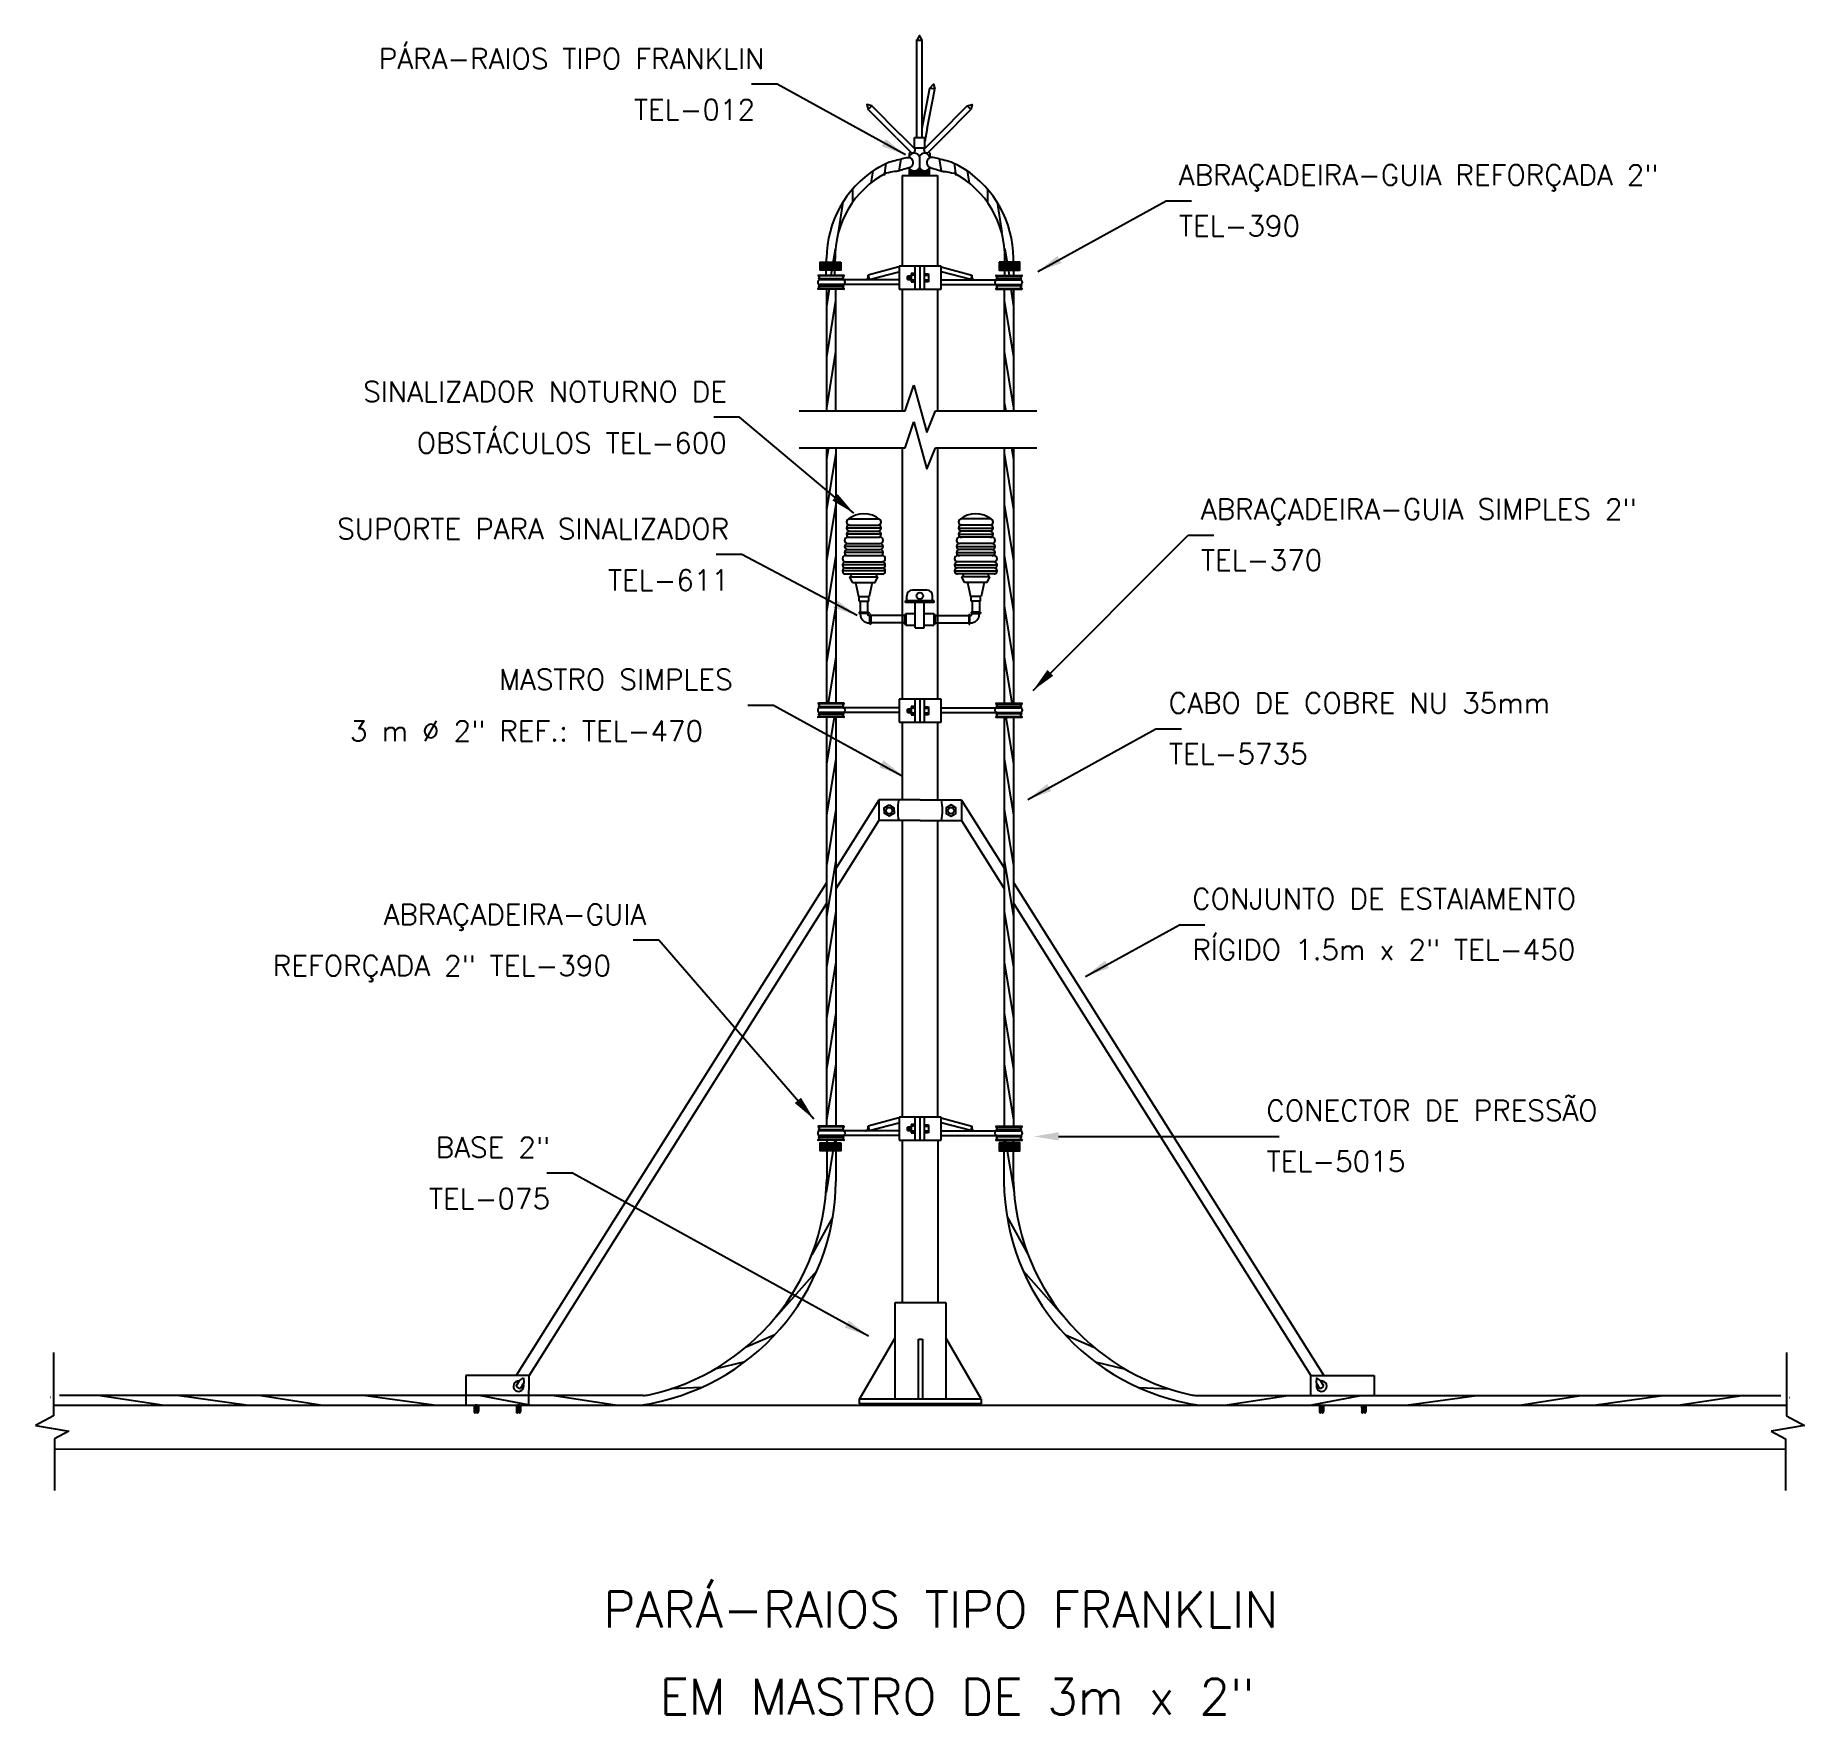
# Model space of a CAD drawing. Header units: millimetres. Extents: x -6159.3 to -6142, y -4663 to -4646.6.
import ezdxf
from ezdxf.enums import TextEntityAlignment as Align

# ---------------------------------------------------------------- set-up
doc = ezdxf.new("R2010")
doc.units = ezdxf.units.MM
doc.header["$LTSCALE"] = 10
doc.layers.add('Termotécnica', color=7, linetype='Continuous')
doc.styles.add('r140', font='romans.shx')
doc.styles.add('r80', font='romans.shx')

msp = doc.modelspace()

# ---------------------------------------------------------------- texts
at = {"layer": 'Termotécnica', "color": 2, "style": 'r80'}
for s, p in [('PÁRA-RAIOS TIPO FRANKLIN', (-6152.185, -4646.909)), ('SINALIZADOR NOTURNO DE', (-6152.551, -4650.158)), ('OBSTÁCULOS TEL-600', (-6152.551, -4650.658)), ('SUPORTE PARA SINALIZADOR', (-6152.53, -4651.496)), ('TEL-611', (-6152.53, -4651.997)), ('ABRAÇADEIRA-GUIA', (-6153.339, -4655.258))]:
    msp.add_text(s, height=0.2, dxfattribs=at).set_placement(p, align=Align.RIGHT)
for s, p in [('TEL-012', (-6153.459, -4647.407)), ('MASTRO SIMPLES', (-6154.775, -4652.965)), ('3 m %%C 2" REF.: TEL-470 ', (-6156.229, -4653.468)), ('REFORÇADA 2" TEL-390', (-6156.982, -4655.758))]:
    msp.add_text(s, height=0.2, dxfattribs=at).set_placement(p)
for s, p in [('ABRAÇADEIRA-GUIA REFORÇADA 2"', (-6148.143, -4647.944)), ('TEL-390', (-6148.141, -4648.44)), ('ABRAÇADEIRA-GUIA SIMPLES 2"', (-6147.928, -4651.204)), ('TEL-370', (-6147.926, -4651.701)), ('CABO DE COBRE NU 35mm', (-6148.241, -4653.095)), ('TEL-5735', (-6148.239, -4653.591)), ('CONJUNTO DE ESTAIAMENTO', (-6148.012, -4655.005)), ('RÍGIDO 1.5m x 2" TEL-450', (-6148.011, -4655.501)), ('CONECTOR DE PRESSÃO', (-6147.288, -4657.07)), ('BASE 2"', (-6155.392, -4657.43)), ('TEL-5015', (-6147.286, -4657.567)), ('TEL-075', (-6155.459, -4657.931))]:
    msp.add_text(s, height=0.2, dxfattribs=at).set_placement(p, align=Align.MIDDLE_LEFT)
at = {"layer": 'Termotécnica', "color": 5, "style": 'r140'}
for s, p in [('PARÁ-RAIOS TIPO FRANKLIN', (-6150.465, -4662.218)), ('EM MASTRO DE 3m x 2"', (-6150.305, -4663.069))]:
    msp.add_text(s, height=0.35, dxfattribs=at).set_placement(p, align=Align.BOTTOM_CENTER)

# ---------------------------------------------------------------- blocks, each defined once
blk = doc.blocks.new('*X3')
at = {"color": 0, "linetype": 'ByBlock'}
for p, q in [((387.028, 152.597), (387.028, 152.67)), ((387.041, 152.597), (387.041, 152.67)), ((387.053, 152.597), (387.053, 152.67)), ((387.066, 152.597), (387.066, 152.67)), ((387.078, 152.597), (387.078, 152.67))]:
    blk.add_line(p, q, dxfattribs=at)
blk = doc.blocks.new('*X1')
at = {"color": 0}
for p, q in [((221.636, 187.654), (221.658, 187.654)), ((221.636, 187.617), (221.696, 187.617)), ((221.636, 187.579), (221.76, 187.579)), ((221.636, 187.542), (222.576, 187.542)), ((221.636, 187.504), (222.576, 187.504)), ((221.636, 187.467), (222.576, 187.467)), ((221.636, 187.429), (222.576, 187.429)), ((221.636, 187.392), (222.576, 187.392)), ((221.969, 187.579), (222.25, 187.579)), ((222.033, 187.617), (222.187, 187.617)), ((222.072, 187.654), (222.148, 187.654)), ((222.099, 187.692), (222.121, 187.692)), ((222.46, 187.579), (222.576, 187.579)), ((222.523, 187.617), (222.576, 187.617)), ((222.562, 187.654), (222.576, 187.654))]:
    blk.add_line(p, q, dxfattribs=at)
blk = doc.blocks.new('*X2')
at = {"color": 0}
for p, q in [((181.767, 175.738), (181.784, 175.755)), ((181.768, 175.757), (181.773, 175.762)), ((181.767, 175.72), (181.785, 175.738)), ((181.767, 175.703), (181.786, 175.722)), ((181.775, 175.693), (181.785, 175.703))]:
    blk.add_line(p, q, dxfattribs=at)

# ---------------------------------------------------------------- linework, layer by layer
at = {"layer": 'Termotécnica', "color": 2}
for p, q in [((-6150.697, -4647.577), (-6150.697, -4646.625)), ((-6150.645, -4647.577), (-6150.645, -4646.625)), ((-6152.06, -4647.057), (-6152.31, -4647.057)), ((-6150.81, -4647.746), (-6152.06, -4647.057)), ((-6150.647, -4647.487), (-6150.571, -4647.097)), ((-6150.596, -4647.491), (-6150.521, -4647.107)), ((-6150.897, -4647.582), (-6151.173, -4647.306)), ((-6150.856, -4647.551), (-6151.137, -4647.27)), ((-6150.487, -4647.551), (-6150.206, -4647.27)), ((-6150.446, -4647.582), (-6150.17, -4647.306)), ((-6150.596, -4647.491), (-6150.62, -4647.616)), ((-6150.897, -4647.582), (-6150.751, -4647.728)), ((-6150.715, -4647.692), (-6150.862, -4647.545)), ((-6150.722, -4647.577), (-6150.619, -4647.577)), ((-6150.722, -4647.68), (-6150.722, -4647.577)), ((-6150.722, -4647.68), (-6150.62, -4647.68)), ((-6150.628, -4647.692), (-6150.481, -4647.545)), ((-6150.62, -4647.68), (-6150.62, -4647.577)), ((-6150.446, -4647.582), (-6150.592, -4647.728)), ((-6150.774, -4647.764), (-6150.774, -4647.772)), ((-6150.76, -4647.719), (-6150.773, -4647.731)), ((-6150.773, -4647.731), (-6150.773, -4647.772)), ((-6150.77, -4647.941), (-6150.77, -4647.876)), ((-6150.673, -4647.761), (-6150.673, -4647.871)), ((-6150.583, -4647.719), (-6150.572, -4647.731)), ((-6150.577, -4647.879), (-6150.577, -4647.941)), ((-6150.572, -4647.731), (-6150.572, -4647.772)), ((-6150.572, -4647.871), (-6150.572, -4647.871)), ((-6150.773, -4647.902), (-6150.773, -4647.903)), ((-6150.577, -4647.941), (-6150.77, -4647.941)), ((-6149.517, -4648.886), (-6148.267, -4648.197)), ((-6148.267, -4648.197), (-6148.017, -4648.197)), ((-6151.582, -4648.923), (-6151.578, -4648.754)), ((-6151.497, -4648.923), (-6151.496, -4648.766)), ((-6151.174, -4648.921), (-6151.162, -4648.964)), ((-6150.871, -4648.834), (-6150.871, -4649.057)), ((-6150.715, -4649.057), (-6150.715, -4648.834)), ((-6150.67, -4648.834), (-6150.67, -4649.057)), ((-6150.67, -4648.834), (-6150.67, -4649.057)), ((-6150.626, -4648.834), (-6150.626, -4649.057)), ((-6150.461, -4649.057), (-6150.461, -4648.833)), ((-6150.161, -4648.921), (-6150.172, -4648.964)), ((-6149.838, -4648.923), (-6149.838, -4648.766)), ((-6149.753, -4648.923), (-6149.756, -4648.754)), ((-6151.409, -4648.923), (-6151.659, -4648.923)), ((-6151.646, -4648.967), (-6151.659, -4648.954)), ((-6151.659, -4648.954), (-6151.409, -4648.954)), ((-6151.646, -4649.012), (-6151.659, -4649.025)), ((-6151.659, -4649.025), (-6151.409, -4649.025)), ((-6151.409, -4649.057), (-6151.659, -4649.057)), ((-6151.423, -4648.967), (-6151.645, -4648.967)), ((-6151.423, -4649.012), (-6151.645, -4649.012)), ((-6151.58, -4649.057), (-6151.58, -4650.246)), ((-6151.423, -4648.967), (-6151.409, -4648.954)), ((-6151.423, -4649.012), (-6151.409, -4649.025)), ((-6149.925, -4648.923), (-6149.675, -4648.923)), ((-6149.912, -4648.967), (-6149.925, -4648.954)), ((-6149.675, -4648.954), (-6149.925, -4648.954)), ((-6149.912, -4649.012), (-6149.925, -4649.025)), ((-6149.675, -4649.025), (-6149.925, -4649.025)), ((-6149.925, -4649.057), (-6149.675, -4649.057)), ((-6149.912, -4648.967), (-6149.69, -4648.967)), ((-6149.912, -4649.012), (-6149.69, -4649.012)), ((-6149.754, -4649.057), (-6149.754, -4650.246)), ((-6149.688, -4648.967), (-6149.675, -4648.954)), ((-6149.688, -4649.012), (-6149.675, -4649.025)), ((-6152.427, -4650.307), (-6152.677, -4650.307)), ((-6151.312, -4651.244), (-6152.427, -4650.307)), ((-6151.579, -4650.604), (-6151.579, -4653.098)), ((-6149.756, -4650.604), (-6149.756, -4653.098)), ((-6149.564, -4652.972), (-6148.052, -4651.457)), ((-6148.052, -4651.457), (-6147.802, -4651.457)), ((-6152.405, -4651.646), (-6152.655, -4651.646)), ((-6151.28, -4652.242), (-6152.405, -4651.646)), ((-6151.414, -4651.836), (-6151.016, -4651.836)), ((-6151.352, -4651.864), (-6151.325, -4651.836)), ((-6151.078, -4651.864), (-6151.105, -4651.836)), ((-6149.924, -4651.836), (-6150.321, -4651.836)), ((-6150.26, -4651.864), (-6150.232, -4651.836)), ((-6149.985, -4651.864), (-6150.013, -4651.836)), ((-6151.352, -4651.864), (-6151.078, -4651.864)), ((-6151.325, -4651.919), (-6151.352, -4651.864)), ((-6151.325, -4651.919), (-6151.105, -4651.919)), ((-6151.297, -4651.919), (-6151.267, -4652.056)), ((-6151.133, -4651.919), (-6151.163, -4652.056)), ((-6151.105, -4651.919), (-6151.078, -4651.864)), ((-6150.599, -4651.994), (-6150.741, -4651.994)), ((-6149.985, -4651.864), (-6150.26, -4651.864)), ((-6150.232, -4651.919), (-6150.26, -4651.864)), ((-6150.013, -4651.919), (-6150.232, -4651.919)), ((-6150.205, -4651.919), (-6150.175, -4652.056)), ((-6150.04, -4651.919), (-6150.07, -4652.056)), ((-6150.013, -4651.919), (-6149.985, -4651.864)), ((-6151.267, -4652.056), (-6151.163, -4652.056)), ((-6151.262, -4652.1), (-6151.262, -4652.056)), ((-6151.262, -4652.1), (-6151.168, -4652.1)), ((-6151.251, -4652.1), (-6151.251, -4652.21)), ((-6151.179, -4652.1), (-6151.179, -4652.21)), ((-6151.168, -4652.1), (-6151.168, -4652.056)), ((-6150.53, -4652.098), (-6150.81, -4652.098)), ((-6150.81, -4652.114), (-6150.81, -4652.098)), ((-6150.53, -4652.114), (-6150.81, -4652.114)), ((-6150.796, -4652.098), (-6150.796, -4652.049)), ((-6150.714, -4652.363), (-6150.714, -4652.114)), ((-6150.626, -4652.363), (-6150.626, -4652.114)), ((-6150.544, -4652.098), (-6150.544, -4652.049)), ((-6150.53, -4652.114), (-6150.53, -4652.098)), ((-6150.07, -4652.056), (-6150.175, -4652.056)), ((-6150.169, -4652.1), (-6150.169, -4652.056)), ((-6150.076, -4652.1), (-6150.169, -4652.1)), ((-6150.158, -4652.1), (-6150.158, -4652.21)), ((-6150.087, -4652.1), (-6150.087, -4652.21)), ((-6150.076, -4652.1), (-6150.076, -4652.056)), ((-6151.262, -4652.21), (-6151.168, -4652.21)), ((-6151.262, -4652.21), (-6151.262, -4652.221)), ((-6151.168, -4652.221), (-6151.262, -4652.221)), ((-6151.251, -4652.221), (-6151.251, -4652.226)), ((-6151.179, -4652.226), (-6151.179, -4652.221)), ((-6151.168, -4652.21), (-6151.168, -4652.221)), ((-6151.163, -4652.242), (-6151.157, -4652.242)), ((-6151.163, -4652.314), (-6151.157, -4652.314)), ((-6151.157, -4652.325), (-6151.157, -4652.232)), ((-6151.146, -4652.232), (-6151.157, -4652.232)), ((-6151.146, -4652.325), (-6151.157, -4652.325)), ((-6151.146, -4652.232), (-6151.146, -4652.325)), ((-6150.817, -4652.242), (-6151.146, -4652.242)), ((-6150.817, -4652.314), (-6151.146, -4652.314)), ((-6150.817, -4652.232), (-6150.806, -4652.232)), ((-6150.817, -4652.232), (-6150.817, -4652.325)), ((-6150.817, -4652.325), (-6150.806, -4652.325)), ((-6150.806, -4652.221), (-6150.714, -4652.221)), ((-6150.806, -4652.221), (-6150.806, -4652.336)), ((-6150.806, -4652.336), (-6150.714, -4652.336)), ((-6150.714, -4652.363), (-6150.626, -4652.363)), ((-6150.626, -4652.221), (-6150.531, -4652.221)), ((-6150.626, -4652.336), (-6150.531, -4652.336)), ((-6150.531, -4652.221), (-6150.531, -4652.336)), ((-6150.531, -4652.232), (-6150.52, -4652.232)), ((-6150.531, -4652.325), (-6150.52, -4652.325)), ((-6150.52, -4652.232), (-6150.52, -4652.325)), ((-6150.52, -4652.242), (-6150.191, -4652.242)), ((-6150.52, -4652.314), (-6150.191, -4652.314)), ((-6150.191, -4652.232), (-6150.18, -4652.232)), ((-6150.191, -4652.232), (-6150.191, -4652.325)), ((-6150.191, -4652.325), (-6150.18, -4652.325)), ((-6150.18, -4652.325), (-6150.18, -4652.232)), ((-6150.175, -4652.242), (-6150.18, -4652.242)), ((-6150.175, -4652.314), (-6150.18, -4652.314)), ((-6150.169, -4652.21), (-6150.169, -4652.221)), ((-6150.076, -4652.21), (-6150.169, -4652.21)), ((-6150.169, -4652.221), (-6150.076, -4652.221)), ((-6150.158, -4652.226), (-6150.158, -4652.221)), ((-6150.087, -4652.221), (-6150.087, -4652.226)), ((-6150.076, -4652.21), (-6150.076, -4652.221)), ((-6150.871, -4653.058), (-6150.871, -4653.281)), ((-6150.715, -4653.281), (-6150.715, -4653.058)), ((-6150.67, -4653.058), (-6150.67, -4653.281)), ((-6150.67, -4653.058), (-6150.67, -4653.281)), ((-6150.626, -4653.058), (-6150.626, -4653.281)), ((-6150.461, -4653.281), (-6150.461, -4653.058)), ((-6152.098, -4653.118), (-6152.348, -4653.118)), ((-6150.848, -4653.807), (-6152.098, -4653.118)), ((-6151.409, -4653.098), (-6151.659, -4653.098)), ((-6151.659, -4653.13), (-6151.409, -4653.13)), ((-6151.646, -4653.143), (-6151.659, -4653.13)), ((-6151.646, -4653.188), (-6151.659, -4653.201)), ((-6151.659, -4653.201), (-6151.409, -4653.201)), ((-6151.409, -4653.232), (-6151.659, -4653.232)), ((-6151.423, -4653.143), (-6151.645, -4653.143)), ((-6151.423, -4653.188), (-6151.645, -4653.188)), ((-6151.579, -4653.232), (-6151.579, -4657.235)), ((-6151.488, -4653.232), (-6151.488, -4657.235)), ((-6151.423, -4653.143), (-6151.409, -4653.13)), ((-6151.423, -4653.188), (-6151.409, -4653.201)), ((-6149.925, -4653.098), (-6149.675, -4653.098)), ((-6149.675, -4653.13), (-6149.925, -4653.13)), ((-6149.912, -4653.143), (-6149.925, -4653.13)), ((-6149.912, -4653.188), (-6149.925, -4653.201)), ((-6149.675, -4653.201), (-6149.925, -4653.201)), ((-6149.925, -4653.232), (-6149.675, -4653.232)), ((-6149.912, -4653.143), (-6149.69, -4653.143)), ((-6149.912, -4653.188), (-6149.69, -4653.188)), ((-6149.846, -4653.232), (-6149.846, -4657.235)), ((-6149.756, -4653.232), (-6149.756, -4657.235)), ((-6149.688, -4653.143), (-6149.675, -4653.13)), ((-6149.688, -4653.188), (-6149.675, -4653.201)), ((-6149.616, -4654.037), (-6148.366, -4653.348)), ((-6148.366, -4653.348), (-6148.116, -4653.348)), ((-6149.053, -4655.763), (-6148.137, -4655.258)), ((-6148.137, -4655.258), (-6147.887, -4655.258)), ((-6153.214, -4655.408), (-6153.464, -4655.408)), ((-6151.702, -4657.155), (-6153.214, -4655.408)), ((-6150.871, -4657.136), (-6150.871, -4657.36)), ((-6150.715, -4657.36), (-6150.715, -4657.136)), ((-6150.67, -4657.136), (-6150.67, -4657.36)), ((-6150.67, -4657.136), (-6150.67, -4657.36)), ((-6150.626, -4657.136), (-6150.626, -4657.36)), ((-6150.461, -4657.359), (-6150.461, -4657.136)), ((-6151.409, -4657.225), (-6151.659, -4657.225)), ((-6151.659, -4657.257), (-6151.409, -4657.257)), ((-6151.646, -4657.27), (-6151.659, -4657.257)), ((-6151.646, -4657.315), (-6151.659, -4657.328)), ((-6151.659, -4657.328), (-6151.409, -4657.328)), ((-6151.409, -4657.359), (-6151.659, -4657.359)), ((-6151.423, -4657.27), (-6151.645, -4657.27)), ((-6151.423, -4657.315), (-6151.645, -4657.315)), ((-6151.577, -4657.369), (-6151.577, -4657.739)), ((-6151.487, -4657.369), (-6151.487, -4657.762)), ((-6151.423, -4657.27), (-6151.409, -4657.257)), ((-6151.423, -4657.315), (-6151.409, -4657.328)), ((-6151.174, -4657.224), (-6151.162, -4657.267)), ((-6150.161, -4657.224), (-6150.172, -4657.267)), ((-6149.925, -4657.225), (-6149.675, -4657.225)), ((-6149.675, -4657.257), (-6149.925, -4657.257)), ((-6149.912, -4657.27), (-6149.925, -4657.257)), ((-6149.912, -4657.315), (-6149.925, -4657.328)), ((-6149.675, -4657.328), (-6149.925, -4657.328)), ((-6149.925, -4657.359), (-6149.675, -4657.359)), ((-6149.912, -4657.27), (-6149.69, -4657.27)), ((-6149.912, -4657.315), (-6149.69, -4657.315)), ((-6149.848, -4657.369), (-6149.848, -4657.762)), ((-6149.757, -4657.369), (-6149.757, -4657.739)), ((-6149.688, -4657.27), (-6149.675, -4657.257)), ((-6149.688, -4657.315), (-6149.675, -4657.328)), ((-6149.315, -4657.323), (-6147.412, -4657.323)), ((-6147.412, -4657.323), (-6147.162, -4657.323)), ((-6154.059, -4657.681), (-6154.309, -4657.681)), ((-6151.171, -4659.271), (-6154.059, -4657.681)), ((-6150.682, -4659.3), (-6150.642, -4659.3)), ((-6150.682, -4659.886), (-6150.682, -4659.3)), ((-6150.642, -4659.3), (-6150.642, -4659.886)), ((-6150.069, -4659.886), (-6151.256, -4659.886))]:
    msp.add_line(p, q, dxfattribs=at)
at = {"layer": 'Termotécnica', "color": 1}
for p, q in [((-6150.999, -4647.83), (-6151.018, -4647.949)), ((-6150.855, -4647.787), (-6150.874, -4647.906)), ((-6150.479, -4647.787), (-6150.46, -4647.906)), ((-6150.335, -4647.83), (-6150.316, -4647.949)), ((-6151.127, -4647.903), (-6151.146, -4648.022)), ((-6150.207, -4647.903), (-6150.188, -4648.022)), ((-6151.42, -4648.209), (-6151.465, -4648.506)), ((-6151.326, -4648.081), (-6151.326, -4648.211)), ((-6150.008, -4648.081), (-6150.009, -4648.211)), ((-6149.914, -4648.209), (-6149.87, -4648.506)), ((-6151.495, -4648.663), (-6151.538, -4648.923)), ((-6149.839, -4648.663), (-6149.797, -4648.923)), ((-6150.755, -4648.905), (-6150.755, -4648.985)), ((-6150.717, -4648.906), (-6150.755, -4648.906)), ((-6150.716, -4648.921), (-6150.755, -4648.921)), ((-6150.627, -4648.907), (-6150.584, -4648.907)), ((-6150.627, -4648.907), (-6150.584, -4648.907)), ((-6150.584, -4648.922), (-6150.626, -4648.922)), ((-6150.626, -4648.922), (-6150.584, -4648.922)), ((-6150.584, -4648.907), (-6150.584, -4648.986)), ((-6150.584, -4648.907), (-6150.584, -4648.986)), ((-6151.409, -4648.927), (-6151.659, -4648.927)), ((-6151.409, -4649.052), (-6151.659, -4649.052)), ((-6151.552, -4649.057), (-6151.58, -4649.226)), ((-6150.788, -4648.93), (-6150.788, -4648.962)), ((-6150.755, -4648.93), (-6150.788, -4648.93)), ((-6150.788, -4648.962), (-6150.788, -4648.93)), ((-6150.788, -4648.93), (-6150.763, -4648.93)), ((-6150.788, -4648.962), (-6150.755, -4648.962)), ((-6150.755, -4648.962), (-6150.788, -4648.962)), ((-6150.782, -4648.93), (-6150.782, -4648.962)), ((-6150.776, -4648.93), (-6150.776, -4648.962)), ((-6150.771, -4648.93), (-6150.771, -4648.962)), ((-6150.765, -4648.93), (-6150.765, -4648.962)), ((-6150.763, -4648.93), (-6150.755, -4648.93)), ((-6150.761, -4648.93), (-6150.761, -4648.962)), ((-6150.761, -4648.93), (-6150.761, -4648.962)), ((-6150.716, -4648.97), (-6150.755, -4648.97)), ((-6150.716, -4648.97), (-6150.755, -4648.97)), ((-6150.755, -4648.985), (-6150.716, -4648.985)), ((-6150.584, -4648.97), (-6150.627, -4648.97)), ((-6150.627, -4648.97), (-6150.584, -4648.97)), ((-6150.584, -4648.986), (-6150.627, -4648.986)), ((-6150.584, -4648.986), (-6150.627, -4648.986)), ((-6149.925, -4648.927), (-6149.675, -4648.927)), ((-6149.925, -4649.052), (-6149.675, -4649.052)), ((-6149.782, -4649.057), (-6149.754, -4649.226)), ((-6151.49, -4649.169), (-6151.58, -4649.722)), ((-6149.845, -4649.169), (-6149.754, -4649.722)), ((-6151.49, -4649.666), (-6151.58, -4650.218)), ((-6149.845, -4649.666), (-6149.754, -4650.218)), ((-6150.812, -4650.246), (-6150.728, -4649.993)), ((-6150.728, -4649.993), (-6150.601, -4650.457)), ((-6151.845, -4650.246), (-6150.812, -4650.246)), ((-6150.601, -4650.457), (-6150.517, -4650.246)), ((-6150.517, -4650.246), (-6149.526, -4650.246)), ((-6149.845, -4650.163), (-6149.831, -4650.246)), ((-6150.812, -4650.604), (-6150.728, -4650.351)), ((-6150.728, -4650.351), (-6150.601, -4650.815)), ((-6151.845, -4650.604), (-6150.812, -4650.604)), ((-6151.56, -4650.604), (-6151.579, -4650.715)), ((-6150.601, -4650.815), (-6150.517, -4650.604)), ((-6150.517, -4650.604), (-6149.526, -4650.604)), ((-6149.774, -4650.604), (-6149.756, -4650.715)), ((-6151.488, -4650.659), (-6151.579, -4651.211)), ((-6149.846, -4650.659), (-6149.756, -4651.211)), ((-6151.488, -4651.155), (-6151.579, -4651.707)), ((-6149.846, -4651.155), (-6149.756, -4651.707)), ((-6151.354, -4651.299), (-6151.076, -4651.299)), ((-6149.983, -4651.299), (-6150.262, -4651.299)), ((-6151.046, -4651.389), (-6151.384, -4651.389)), ((-6151.046, -4651.448), (-6151.384, -4651.448)), ((-6151.374, -4651.478), (-6151.056, -4651.478)), ((-6151.354, -4651.359), (-6151.076, -4651.359)), ((-6151.354, -4651.418), (-6151.076, -4651.418)), ((-6150.291, -4651.389), (-6149.954, -4651.389)), ((-6150.291, -4651.449), (-6149.954, -4651.449)), ((-6149.963, -4651.478), (-6150.282, -4651.478)), ((-6149.983, -4651.359), (-6150.262, -4651.359)), ((-6149.983, -4651.419), (-6150.262, -4651.419)), ((-6151.488, -4651.651), (-6151.579, -4652.203)), ((-6151.026, -4651.568), (-6151.404, -4651.568)), ((-6151.026, -4651.627), (-6151.404, -4651.627)), ((-6151.394, -4651.657), (-6151.036, -4651.657)), ((-6151.374, -4651.538), (-6151.056, -4651.538)), ((-6151.374, -4651.598), (-6151.056, -4651.598)), ((-6150.311, -4651.568), (-6149.934, -4651.568)), ((-6150.311, -4651.628), (-6149.934, -4651.628)), ((-6149.944, -4651.657), (-6150.301, -4651.657)), ((-6149.963, -4651.538), (-6150.282, -4651.538)), ((-6149.963, -4651.598), (-6150.282, -4651.598)), ((-6149.846, -4651.651), (-6149.756, -4652.203)), ((-6151.006, -4651.747), (-6151.424, -4651.747)), ((-6151.006, -4651.806), (-6151.424, -4651.806)), ((-6151.394, -4651.717), (-6151.036, -4651.717)), ((-6151.394, -4651.777), (-6151.036, -4651.777)), ((-6150.331, -4651.747), (-6149.914, -4651.747)), ((-6150.331, -4651.806), (-6149.914, -4651.806)), ((-6149.944, -4651.717), (-6150.301, -4651.717)), ((-6149.944, -4651.777), (-6150.301, -4651.777)), ((-6151.488, -4652.148), (-6151.579, -4652.7)), ((-6149.846, -4652.148), (-6149.756, -4652.7)), ((-6151.488, -4652.644), (-6151.563, -4653.098)), ((-6149.846, -4652.644), (-6149.772, -4653.098)), ((-6151.409, -4653.103), (-6151.659, -4653.103)), ((-6151.409, -4653.228), (-6151.659, -4653.228)), ((-6151.503, -4653.232), (-6151.579, -4653.692)), ((-6150.788, -4653.154), (-6150.788, -4653.186)), ((-6150.755, -4653.154), (-6150.788, -4653.154)), ((-6150.788, -4653.186), (-6150.788, -4653.154)), ((-6150.788, -4653.154), (-6150.763, -4653.154)), ((-6150.788, -4653.186), (-6150.755, -4653.186)), ((-6150.755, -4653.186), (-6150.788, -4653.186)), ((-6150.782, -4653.154), (-6150.782, -4653.186)), ((-6150.776, -4653.154), (-6150.776, -4653.186)), ((-6150.771, -4653.154), (-6150.771, -4653.186)), ((-6150.765, -4653.154), (-6150.765, -4653.186)), ((-6150.763, -4653.154), (-6150.755, -4653.154)), ((-6150.761, -4653.154), (-6150.761, -4653.186)), ((-6150.761, -4653.154), (-6150.761, -4653.186)), ((-6150.755, -4653.129), (-6150.755, -4653.209)), ((-6150.717, -4653.13), (-6150.755, -4653.13)), ((-6150.716, -4653.145), (-6150.755, -4653.145)), ((-6150.716, -4653.194), (-6150.755, -4653.194)), ((-6150.716, -4653.194), (-6150.755, -4653.194)), ((-6150.755, -4653.209), (-6150.716, -4653.209)), ((-6150.627, -4653.131), (-6150.584, -4653.131)), ((-6150.627, -4653.131), (-6150.584, -4653.131)), ((-6150.584, -4653.194), (-6150.627, -4653.194)), ((-6150.627, -4653.194), (-6150.584, -4653.194)), ((-6150.584, -4653.21), (-6150.627, -4653.21)), ((-6150.584, -4653.21), (-6150.627, -4653.21)), ((-6150.584, -4653.146), (-6150.626, -4653.146)), ((-6150.626, -4653.146), (-6150.584, -4653.146)), ((-6150.584, -4653.131), (-6150.584, -4653.21)), ((-6150.584, -4653.131), (-6150.584, -4653.21)), ((-6149.925, -4653.103), (-6149.675, -4653.103)), ((-6149.925, -4653.228), (-6149.675, -4653.228)), ((-6149.831, -4653.232), (-6149.756, -4653.692)), ((-6151.488, -4653.636), (-6151.579, -4654.188)), ((-6149.846, -4653.636), (-6149.756, -4654.188)), ((-6151.488, -4654.132), (-6151.579, -4654.685)), ((-6149.846, -4654.132), (-6149.756, -4654.685)), ((-6151.488, -4654.629), (-6151.579, -4655.181)), ((-6149.846, -4654.629), (-6149.756, -4655.181)), ((-6151.488, -4655.125), (-6151.579, -4655.677)), ((-6149.846, -4655.125), (-6149.756, -4655.677)), ((-6151.488, -4655.621), (-6151.579, -4656.173)), ((-6149.846, -4655.621), (-6149.756, -4656.173)), ((-6151.488, -4656.117), (-6151.579, -4656.67)), ((-6149.846, -4656.117), (-6149.756, -4656.67)), ((-6151.488, -4656.614), (-6151.579, -4657.166)), ((-6149.846, -4656.614), (-6149.756, -4657.166)), ((-6151.409, -4657.23), (-6151.659, -4657.23)), ((-6151.409, -4657.355), (-6151.659, -4657.355)), ((-6151.502, -4657.369), (-6151.584, -4657.869)), ((-6150.788, -4657.232), (-6150.788, -4657.265)), ((-6150.755, -4657.232), (-6150.788, -4657.232)), ((-6150.788, -4657.265), (-6150.788, -4657.232)), ((-6150.788, -4657.232), (-6150.763, -4657.232)), ((-6150.788, -4657.265), (-6150.755, -4657.265)), ((-6150.755, -4657.265), (-6150.788, -4657.265)), ((-6150.782, -4657.232), (-6150.782, -4657.265)), ((-6150.776, -4657.232), (-6150.776, -4657.265)), ((-6150.771, -4657.232), (-6150.771, -4657.265)), ((-6150.765, -4657.232), (-6150.765, -4657.265)), ((-6150.763, -4657.232), (-6150.755, -4657.232)), ((-6150.761, -4657.233), (-6150.761, -4657.265)), ((-6150.761, -4657.233), (-6150.761, -4657.265)), ((-6150.717, -4657.208), (-6150.755, -4657.208)), ((-6150.755, -4657.208), (-6150.755, -4657.288)), ((-6150.716, -4657.223), (-6150.755, -4657.223)), ((-6150.716, -4657.272), (-6150.755, -4657.272)), ((-6150.716, -4657.272), (-6150.755, -4657.272)), ((-6150.755, -4657.288), (-6150.716, -4657.288)), ((-6150.627, -4657.209), (-6150.584, -4657.209)), ((-6150.627, -4657.209), (-6150.584, -4657.209)), ((-6150.584, -4657.273), (-6150.627, -4657.273)), ((-6150.627, -4657.273), (-6150.584, -4657.273)), ((-6150.584, -4657.289), (-6150.627, -4657.289)), ((-6150.584, -4657.289), (-6150.627, -4657.289)), ((-6150.584, -4657.225), (-6150.626, -4657.225)), ((-6150.626, -4657.225), (-6150.584, -4657.225)), ((-6150.584, -4657.209), (-6150.584, -4657.289)), ((-6150.584, -4657.209), (-6150.584, -4657.289)), ((-6149.925, -4657.23), (-6149.675, -4657.23)), ((-6149.925, -4657.355), (-6149.675, -4657.355)), ((-6149.832, -4657.369), (-6149.75, -4657.869)), ((-6159.12, -4659.431), (-6159.12, -4660.049)), ((-6142.214, -4659.431), (-6142.214, -4660.049)), ((-6154.607, -4659.76), (-6154.575, -4659.704)), ((-6154.533, -4659.727), (-6154.565, -4659.784)), ((-6146.802, -4659.727), (-6146.769, -4659.784)), ((-6146.727, -4659.76), (-6146.759, -4659.704)), ((-6159.148, -4659.869), (-6159.151, -4659.869)), ((-6158.062, -4659.945), (-6158.688, -4659.85)), ((-6157.241, -4659.945), (-6157.914, -4659.85)), ((-6156.515, -4659.945), (-6157.117, -4659.85)), ((-6155.41, -4659.945), (-6156.1, -4659.85)), ((-6155.017, -4659.945), (-6155.017, -4660.007)), ((-6155.012, -4659.945), (-6155.012, -4660.007)), ((-6155.004, -4659.95), (-6155.007, -4659.945)), ((-6155.007, -4659.955), (-6155.004, -4659.95)), ((-6155.005, -4659.962), (-6155.007, -4659.955)), ((-6155.007, -4659.965), (-6155.005, -4659.962)), ((-6155.004, -4659.971), (-6155.007, -4659.965)), ((-6154.986, -4659.945), (-6155.006, -4659.945)), ((-6154.986, -4659.945), (-6154.988, -4659.95)), ((-6154.988, -4659.95), (-6154.986, -4659.955)), ((-6154.986, -4659.955), (-6154.988, -4659.962)), ((-6154.988, -4659.962), (-6154.986, -4659.966)), ((-6154.986, -4659.966), (-6154.988, -4659.972)), ((-6154.983, -4659.945), (-6154.986, -4659.945)), ((-6154.981, -4659.945), (-6154.981, -4660.007)), ((-6154.976, -4659.945), (-6154.976, -4660.007)), ((-6154.473, -4659.945), (-6154.968, -4659.85)), ((-6154.605, -4659.945), (-6154.605, -4660.007)), ((-6154.6, -4659.945), (-6154.6, -4660.007)), ((-6154.592, -4659.951), (-6154.595, -4659.945)), ((-6154.574, -4659.946), (-6154.595, -4659.945)), ((-6154.595, -4659.956), (-6154.592, -4659.951)), ((-6154.593, -4659.962), (-6154.595, -4659.956)), ((-6154.595, -4659.966), (-6154.593, -4659.962)), ((-6154.592, -4659.972), (-6154.595, -4659.966)), ((-6154.574, -4659.946), (-6154.577, -4659.951)), ((-6154.577, -4659.951), (-6154.574, -4659.956)), ((-6154.574, -4659.956), (-6154.577, -4659.963)), ((-6154.577, -4659.963), (-6154.574, -4659.966)), ((-6154.574, -4659.966), (-6154.577, -4659.973)), ((-6154.571, -4659.946), (-6154.574, -4659.946)), ((-6154.569, -4659.946), (-6154.569, -4660.007)), ((-6154.564, -4659.946), (-6154.564, -4660.007)), ((-6153.641, -4659.945), (-6154.26, -4659.85)), ((-6147.693, -4659.945), (-6147.074, -4659.85)), ((-6146.862, -4659.945), (-6146.366, -4659.85)), ((-6146.77, -4659.946), (-6146.77, -4660.007)), ((-6146.765, -4659.946), (-6146.765, -4660.007)), ((-6146.763, -4659.946), (-6146.76, -4659.946)), ((-6146.76, -4659.946), (-6146.74, -4659.945)), ((-6146.76, -4659.946), (-6146.758, -4659.951)), ((-6146.758, -4659.951), (-6146.76, -4659.956)), ((-6146.76, -4659.956), (-6146.758, -4659.963)), ((-6146.758, -4659.963), (-6146.76, -4659.966)), ((-6146.76, -4659.966), (-6146.758, -4659.973)), ((-6146.742, -4659.951), (-6146.739, -4659.945)), ((-6146.739, -4659.956), (-6146.742, -4659.951)), ((-6146.742, -4659.972), (-6146.739, -4659.966)), ((-6146.741, -4659.962), (-6146.739, -4659.956)), ((-6146.739, -4659.966), (-6146.741, -4659.962)), ((-6146.734, -4659.945), (-6146.734, -4660.007)), ((-6146.729, -4659.945), (-6146.729, -4660.007)), ((-6146.359, -4659.945), (-6146.358, -4660.007)), ((-6146.353, -4659.945), (-6146.353, -4660.007)), ((-6146.351, -4659.945), (-6146.348, -4659.945)), ((-6146.349, -4659.945), (-6146.328, -4659.945)), ((-6146.346, -4659.962), (-6146.349, -4659.966)), ((-6146.349, -4659.966), (-6146.346, -4659.972)), ((-6146.348, -4659.945), (-6146.346, -4659.95)), ((-6146.346, -4659.95), (-6146.348, -4659.955)), ((-6146.348, -4659.955), (-6146.346, -4659.962)), ((-6146.33, -4659.95), (-6146.328, -4659.945)), ((-6146.328, -4659.955), (-6146.33, -4659.95)), ((-6146.33, -4659.962), (-6146.328, -4659.955)), ((-6146.328, -4659.965), (-6146.33, -4659.962)), ((-6146.33, -4659.971), (-6146.328, -4659.965)), ((-6146.323, -4659.945), (-6146.322, -4660.007)), ((-6146.317, -4659.945), (-6146.317, -4660.007)), ((-6145.924, -4659.945), (-6145.235, -4659.85)), ((-6144.819, -4659.945), (-6144.218, -4659.85)), ((-6144.093, -4659.945), (-6143.42, -4659.85)), ((-6143.272, -4659.945), (-6142.647, -4659.85)), ((-6142.186, -4659.869), (-6142.183, -4659.869)), ((-6159.12, -4660.049), (-6159.298, -4660.144)), ((-6155.007, -4659.976), (-6155.004, -4659.971)), ((-6155.004, -4659.982), (-6155.007, -4659.976)), ((-6155.007, -4659.986), (-6155.004, -4659.982)), ((-6155.004, -4659.993), (-6155.007, -4659.986)), ((-6155.007, -4659.996), (-6155.004, -4659.993)), ((-6155.004, -4660.002), (-6155.007, -4659.996)), ((-6155.007, -4660.007), (-6155.004, -4660.002)), ((-6155.001, -4660.013), (-6155.007, -4660.007)), ((-6154.997, -4660.017), (-6155.001, -4660.013)), ((-6154.997, -4660.017), (-6154.991, -4660.013)), ((-6154.986, -4660.007), (-6154.991, -4660.013)), ((-6154.986, -4659.976), (-6154.989, -4659.981)), ((-6154.989, -4659.981), (-6154.986, -4659.986)), ((-6154.986, -4659.986), (-6154.989, -4659.993)), ((-6154.989, -4659.993), (-6154.986, -4659.997)), ((-6154.986, -4659.997), (-6154.989, -4660.002)), ((-6154.989, -4660.002), (-6154.986, -4660.007)), ((-6154.988, -4659.972), (-6154.986, -4659.976)), ((-6154.595, -4659.976), (-6154.592, -4659.972)), ((-6154.592, -4659.982), (-6154.595, -4659.976)), ((-6154.595, -4659.987), (-6154.592, -4659.982)), ((-6154.592, -4659.993), (-6154.595, -4659.987)), ((-6154.595, -4659.997), (-6154.592, -4659.993)), ((-6154.593, -4660.003), (-6154.595, -4659.997)), ((-6154.595, -4660.007), (-6154.593, -4660.003)), ((-6154.59, -4660.014), (-6154.595, -4660.007)), ((-6154.585, -4660.018), (-6154.59, -4660.014)), ((-6154.585, -4660.018), (-6154.579, -4660.014)), ((-6154.574, -4660.007), (-6154.579, -4660.014)), ((-6154.577, -4659.973), (-6154.574, -4659.977)), ((-6154.574, -4659.977), (-6154.577, -4659.982)), ((-6154.577, -4659.982), (-6154.574, -4659.987)), ((-6154.574, -4659.987), (-6154.577, -4659.993)), ((-6154.577, -4659.993), (-6154.574, -4659.997)), ((-6154.574, -4659.997), (-6154.577, -4660.003)), ((-6154.577, -4660.003), (-6154.574, -4660.007)), ((-6146.758, -4659.973), (-6146.76, -4659.977)), ((-6146.76, -4659.977), (-6146.757, -4659.982)), ((-6146.757, -4659.982), (-6146.76, -4659.987)), ((-6146.76, -4659.987), (-6146.757, -4659.993)), ((-6146.757, -4659.993), (-6146.76, -4659.997)), ((-6146.76, -4659.997), (-6146.757, -4660.003)), ((-6146.757, -4660.003), (-6146.76, -4660.007)), ((-6146.76, -4660.007), (-6146.755, -4660.014)), ((-6146.75, -4660.018), (-6146.755, -4660.014)), ((-6146.75, -4660.018), (-6146.745, -4660.014)), ((-6146.745, -4660.014), (-6146.739, -4660.007)), ((-6146.743, -4659.982), (-6146.739, -4659.976)), ((-6146.739, -4659.987), (-6146.743, -4659.982)), ((-6146.743, -4659.993), (-6146.739, -4659.987)), ((-6146.739, -4659.997), (-6146.743, -4659.993)), ((-6146.739, -4659.976), (-6146.742, -4659.972)), ((-6146.742, -4660.003), (-6146.739, -4659.997)), ((-6146.739, -4660.007), (-6146.742, -4660.003)), ((-6146.346, -4659.972), (-6146.349, -4659.976)), ((-6146.349, -4659.976), (-6146.346, -4659.981)), ((-6146.346, -4659.993), (-6146.349, -4659.997)), ((-6146.349, -4659.997), (-6146.346, -4660.002)), ((-6146.346, -4659.981), (-6146.348, -4659.986)), ((-6146.348, -4659.986), (-6146.346, -4659.993)), ((-6146.346, -4660.002), (-6146.348, -4660.007)), ((-6146.348, -4660.007), (-6146.343, -4660.013)), ((-6146.338, -4660.017), (-6146.343, -4660.013)), ((-6146.338, -4660.017), (-6146.333, -4660.013)), ((-6146.333, -4660.013), (-6146.328, -4660.007)), ((-6146.331, -4659.982), (-6146.328, -4659.976)), ((-6146.328, -4659.986), (-6146.331, -4659.982)), ((-6146.331, -4659.993), (-6146.328, -4659.986)), ((-6146.328, -4659.996), (-6146.331, -4659.993)), ((-6146.328, -4659.976), (-6146.33, -4659.971)), ((-6146.33, -4660.002), (-6146.328, -4659.996)), ((-6146.328, -4660.007), (-6146.33, -4660.002)), ((-6142.214, -4660.049), (-6142.037, -4660.144)), ((-6159.298, -4660.144), (-6158.971, -4660.2)), ((-6158.971, -4660.2), (-6159.111, -4660.275)), ((-6159.111, -4660.275), (-6159.111, -4660.779)), ((-6142.037, -4660.144), (-6142.363, -4660.2)), ((-6142.363, -4660.2), (-6142.223, -4660.275)), ((-6142.223, -4660.275), (-6142.223, -4660.779))]:
    msp.add_line(p, q, dxfattribs=at)
at = {"layer": 'Termotécnica', "color": 3, "linetype": 'ByBlock'}
for p, q in [((-6150.842, -4647.947), (-6150.842, -4648.834)), ((-6150.842, -4647.947), (-6150.496, -4647.947)), ((-6150.496, -4647.947), (-6150.496, -4648.833)), ((-6150.842, -4649.057), (-6150.842, -4650.246)), ((-6150.496, -4649.057), (-6150.496, -4650.246)), ((-6150.842, -4650.604), (-6150.841, -4653.058)), ((-6150.496, -4650.604), (-6150.495, -4653.058)), ((-6150.841, -4653.281), (-6150.841, -4654.04)), ((-6150.495, -4653.281), (-6150.495, -4654.04)), ((-6150.841, -4654.242), (-6150.841, -4657.134)), ((-6150.495, -4654.242), (-6150.495, -4657.134)), ((-6150.842, -4657.357), (-6150.842, -4658.944)), ((-6150.494, -4657.357), (-6150.493, -4658.944))]:
    msp.add_line(p, q, dxfattribs=at)
at = {"layer": 'Termotécnica', "color": 3}
for p, q in [((-6150.874, -4648.84), (-6151.174, -4648.921)), ((-6151.162, -4648.964), (-6150.874, -4648.889)), ((-6150.797, -4648.834), (-6150.871, -4648.834)), ((-6150.67, -4648.834), (-6150.806, -4648.834)), ((-6150.52, -4648.833), (-6150.67, -4648.834)), ((-6150.461, -4648.833), (-6150.52, -4648.833)), ((-6150.461, -4648.84), (-6150.161, -4648.921)), ((-6150.172, -4648.964), (-6150.461, -4648.889)), ((-6150.874, -4648.967), (-6151.423, -4648.967)), ((-6150.874, -4649.012), (-6151.423, -4649.012)), ((-6150.871, -4649.057), (-6150.797, -4649.057)), ((-6150.806, -4649.057), (-6150.67, -4649.057)), ((-6150.67, -4649.057), (-6150.52, -4649.057)), ((-6150.52, -4649.057), (-6150.461, -4649.057)), ((-6150.461, -4648.967), (-6149.912, -4648.967)), ((-6150.461, -4649.012), (-6149.912, -4649.012)), ((-6150.797, -4653.058), (-6150.871, -4653.058)), ((-6150.67, -4653.058), (-6150.806, -4653.058)), ((-6150.52, -4653.058), (-6150.67, -4653.058)), ((-6150.461, -4653.058), (-6150.52, -4653.058)), ((-6150.874, -4653.143), (-6151.423, -4653.143)), ((-6150.874, -4653.188), (-6151.423, -4653.188)), ((-6150.461, -4653.143), (-6149.912, -4653.143)), ((-6150.461, -4653.188), (-6149.912, -4653.188)), ((-6150.871, -4653.281), (-6150.797, -4653.281)), ((-6150.806, -4653.281), (-6150.67, -4653.281)), ((-6150.67, -4653.281), (-6150.52, -4653.281)), ((-6150.52, -4653.281), (-6150.461, -4653.281)), ((-6151.07, -4654.043), (-6151.505, -4654.734)), ((-6150.666, -4654.04), (-6151.07, -4654.04)), ((-6151.07, -4654.04), (-6151.069, -4654.242)), ((-6150.666, -4654.04), (-6150.262, -4654.04)), ((-6150.262, -4654.04), (-6150.263, -4654.242)), ((-6150.262, -4654.043), (-6149.846, -4654.703)), ((-6151.069, -4654.242), (-6151.488, -4654.908)), ((-6150.666, -4654.242), (-6151.069, -4654.242)), ((-6150.666, -4654.242), (-6150.263, -4654.242)), ((-6150.263, -4654.242), (-6149.846, -4654.904)), ((-6151.579, -4654.851), (-6154.608, -4659.657)), ((-6149.756, -4654.847), (-6146.727, -4659.657)), ((-6151.579, -4655.051), (-6154.481, -4659.657)), ((-6149.756, -4655.048), (-6146.853, -4659.657)), ((-6150.874, -4657.143), (-6151.174, -4657.224)), ((-6151.162, -4657.267), (-6150.874, -4657.192)), ((-6150.797, -4657.136), (-6150.871, -4657.136)), ((-6150.67, -4657.136), (-6150.806, -4657.136)), ((-6150.52, -4657.136), (-6150.67, -4657.136)), ((-6150.461, -4657.136), (-6150.52, -4657.136)), ((-6150.461, -4657.143), (-6150.161, -4657.224)), ((-6150.172, -4657.267), (-6150.461, -4657.192)), ((-6150.874, -4657.27), (-6151.423, -4657.27)), ((-6150.874, -4657.315), (-6151.423, -4657.315)), ((-6150.871, -4657.36), (-6150.797, -4657.36)), ((-6150.806, -4657.36), (-6150.67, -4657.36)), ((-6150.67, -4657.36), (-6150.52, -4657.359)), ((-6150.52, -4657.359), (-6150.461, -4657.359)), ((-6150.461, -4657.27), (-6149.912, -4657.27)), ((-6150.461, -4657.315), (-6149.912, -4657.315)), ((-6150.91, -4658.944), (-6150.415, -4658.944)), ((-6150.91, -4659.043), (-6150.91, -4658.944)), ((-6150.909, -4659.884), (-6150.91, -4659.043)), ((-6150.415, -4658.944), (-6150.415, -4659.043)), ((-6150.415, -4659.043), (-6150.415, -4659.884)), ((-6151.256, -4659.886), (-6150.909, -4659.29)), ((-6150.069, -4659.883), (-6150.415, -4659.29)), ((-6154.481, -4659.657), (-6155.099, -4659.656)), ((-6155.099, -4659.656), (-6155.099, -4659.946)), ((-6154.482, -4659.945), (-6154.481, -4659.657)), ((-6146.853, -4659.657), (-6146.236, -4659.656)), ((-6146.853, -4659.85), (-6146.853, -4659.657)), ((-6146.236, -4659.656), (-6146.235, -4659.85)), ((-6159.12, -4659.946), (-6142.214, -4659.944)), ((-6151.256, -4659.933), (-6151.256, -4659.886)), ((-6150.167, -4659.933), (-6151.256, -4659.933)), ((-6150.069, -4659.933), (-6150.167, -4659.933)), ((-6150.069, -4659.886), (-6150.069, -4659.933)), ((-6159.111, -4660.374), (-6142.223, -4660.372))]:
    msp.add_line(p, q, dxfattribs=at)
at = {"layer": 'Termotécnica', "color": 2, "linetype": 'ByBlock'}
for p, q in [((-6151.49, -4649.057), (-6151.49, -4650.246)), ((-6149.845, -4649.057), (-6149.845, -4650.246)), ((-6151.488, -4650.604), (-6151.488, -4653.098)), ((-6149.846, -4650.604), (-6149.846, -4653.098)), ((-6153.369, -4659.85), (-6159.064, -4659.85)), ((-6147.965, -4659.85), (-6142.27, -4659.85))]:
    msp.add_line(p, q, dxfattribs=at)
at = {"layer": 'Termotécnica', "color": 1, "linetype": 'ByBlock'}
for p, q in [((-6151.517, -4658.107), (-6151.723, -4658.479)), ((-6149.817, -4658.107), (-6149.612, -4658.479)), ((-6151.674, -4658.635), (-6152.148, -4659.171)), ((-6149.661, -4658.635), (-6149.186, -4659.171)), ((-6152.085, -4659.26), (-6152.371, -4659.384)), ((-6149.249, -4659.26), (-6148.964, -4659.384)), ((-6152.375, -4659.521), (-6152.673, -4659.595)), ((-6148.959, -4659.521), (-6148.662, -4659.595)), ((-6152.804, -4659.774), (-6153.095, -4659.785)), ((-6148.53, -4659.774), (-6148.239, -4659.785))]:
    msp.add_line(p, q, dxfattribs=at)
at = {"layer": 'Termotécnica', "color": 2}
for points in [[(-6150.646, -4646.627), (-6150.672, -4646.582), (-6150.698, -4646.627)], [(-6150.521, -4647.107), (-6150.571, -4647.097), (-6150.537, -4647.059)], [(-6151.173, -4647.306), (-6151.137, -4647.27), (-6151.186, -4647.257)], [(-6150.17, -4647.306), (-6150.206, -4647.27), (-6150.157, -4647.257)], [(-6151.439, -4648.795), (-6151.439, -4648.873), (-6151.641, -4648.873), (-6151.641, -4648.795)], [(-6149.896, -4648.795), (-6149.896, -4648.873), (-6149.693, -4648.873), (-6149.693, -4648.795)], [(-6151.439, -4657.387), (-6151.439, -4657.465), (-6151.641, -4657.465), (-6151.641, -4657.387)], [(-6149.896, -4657.387), (-6149.896, -4657.465), (-6149.693, -4657.465), (-6149.693, -4657.387)]]:
    msp.add_lwpolyline(points, close=True, dxfattribs=at)
for points in [[(-6150.722, -4647.68), (-6150.724, -4647.682)], [(-6150.618, -4647.682), (-6150.62, -4647.68)], [(-6151.101, -4647.886), (-6151.062, -4647.863), (-6151.028, -4647.845), (-6150.999, -4647.831), (-6150.973, -4647.82), (-6150.949, -4647.812), (-6150.929, -4647.806), (-6150.91, -4647.802), (-6150.892, -4647.797), (-6150.875, -4647.793), (-6150.858, -4647.788), (-6150.842, -4647.784), (-6150.826, -4647.78), (-6150.811, -4647.777), (-6150.797, -4647.774), (-6150.783, -4647.773), (-6150.77, -4647.772)], [(-6150.763, -4647.87), (-6150.786, -4647.876), (-6150.806, -4647.882), (-6150.823, -4647.887), (-6150.837, -4647.892), (-6150.85, -4647.896), (-6150.86, -4647.9), (-6150.87, -4647.903), (-6150.879, -4647.906), (-6150.888, -4647.907), (-6150.897, -4647.909), (-6150.907, -4647.91), (-6150.919, -4647.911), (-6150.934, -4647.913), (-6150.952, -4647.916), (-6150.973, -4647.921), (-6151, -4647.927)], [(-6150.572, -4647.87), (-6150.549, -4647.876), (-6150.529, -4647.882), (-6150.512, -4647.887), (-6150.497, -4647.892), (-6150.485, -4647.896), (-6150.474, -4647.9), (-6150.464, -4647.903), (-6150.455, -4647.906), (-6150.446, -4647.907), (-6150.437, -4647.909), (-6150.427, -4647.91), (-6150.415, -4647.911), (-6150.401, -4647.913), (-6150.383, -4647.916), (-6150.361, -4647.921), (-6150.334, -4647.927)], [(-6150.233, -4647.886), (-6150.272, -4647.863), (-6150.306, -4647.845), (-6150.336, -4647.831), (-6150.362, -4647.82), (-6150.385, -4647.812), (-6150.406, -4647.806), (-6150.425, -4647.802), (-6150.443, -4647.797), (-6150.46, -4647.793), (-6150.477, -4647.788), (-6150.493, -4647.784), (-6150.508, -4647.78), (-6150.523, -4647.777), (-6150.538, -4647.774), (-6150.552, -4647.773), (-6150.565, -4647.772)]]:
    msp.add_lwpolyline(points, dxfattribs=at)
at = {"layer": 'Termotécnica', "color": 1}
for points in [[(-6150.968, -4654.09), (-6150.921, -4654.117), (-6150.92, -4654.172), (-6150.968, -4654.2), (-6151.015, -4654.173), (-6151.016, -4654.118)], [(-6150.364, -4654.09), (-6150.411, -4654.117), (-6150.411, -4654.172), (-6150.364, -4654.2), (-6150.317, -4654.173), (-6150.316, -4654.118)]]:
    msp.add_lwpolyline(points, close=True, dxfattribs=at)
for points in [[(-6154.575, -4659.704), (-6154.576, -4659.704), (-6154.535, -4659.679)], [(-6154.535, -4659.679), (-6154.533, -4659.727)], [(-6146.8, -4659.679), (-6146.802, -4659.727)], [(-6146.759, -4659.704), (-6146.759, -4659.704), (-6146.8, -4659.679)]]:
    msp.add_lwpolyline(points, dxfattribs=at)
for centre, radius in [((-6150.669, -4652.049), 0.0316), ((-6150.968, -4654.145), 0.0302), ((-6150.364, -4654.145), 0.0302)]:
    msp.add_circle(centre, radius, dxfattribs=at)
at = {"layer": 'Termotécnica', "color": 2}
for centre, radius, start, end in [((-6150.744, -4647.699), 0.0298, 255.3196, 16.1831), ((-6150.599, -4647.699), 0.0298, 163.834, 284.6975), ((-6150.539, -4648.76), 1.039, 122.7173, 179.6938), ((-6150.724, -4647.785), 0.0542, 20.2254, 157.802), ((-6150.723, -4647.847), 0.0559, 205.7803, 212.3471), ((-6150.787, -4647.823), 0.0534, 296.9764, 71.0531), ((-6150.723, -4647.847), 0.0559, 212.7906, 334.8777), ((-6150.624, -4647.785), 0.0542, 20.2254, 157.802), ((-6150.622, -4647.847), 0.0559, 205.7803, 324.505), ((-6150.547, -4647.823), 0.0543, 109.5633, 241.9334), ((-6150.622, -4647.847), 0.0559, 324.8365, 334.8777), ((-6150.795, -4648.76), 1.039, 0.3062, 57.2827), ((-6150.572, -4648.746), 0.924, 117.57, 181.2075), ((-6150.762, -4648.746), 0.924, 358.7925, 62.43), ((-6151.643, -4648.99), 0.0224, 94.0698, 265.9132), ((-6151.66, -4648.925), 0.0025, 63.4264, 296.5565), ((-6151.661, -4649.054), 0.0025, 63.4264, 296.5565), ((-6151.661, -4648.941), 0.0135, 277.1165, 82.8665), ((-6151.661, -4649.039), 0.0135, 277.1165, 82.8665), ((-6151.42, -4648.99), 0.0225, 262.8665, 97.1165), ((-6151.408, -4648.941), 0.0135, 97.1165, 262.8665), ((-6151.408, -4649.039), 0.0135, 97.1165, 262.8665), ((-6151.408, -4648.925), 0.0025, 243.4264, 116.5565), ((-6151.408, -4649.054), 0.0025, 243.4264, 116.5565), ((-6149.914, -4648.99), 0.0225, 82.8835, 277.1335), ((-6149.926, -4648.925), 0.0025, 63.4435, 296.5736), ((-6149.926, -4649.054), 0.0025, 63.4435, 296.5736), ((-6149.927, -4648.941), 0.0135, 277.1335, 82.8835), ((-6149.927, -4649.039), 0.0135, 277.1335, 82.8835), ((-6149.691, -4648.99), 0.0224, 274.0868, 85.9302), ((-6149.673, -4648.941), 0.0135, 97.1335, 262.8835), ((-6149.673, -4649.039), 0.0135, 97.1335, 262.8835), ((-6149.674, -4648.925), 0.0025, 243.4435, 116.5736), ((-6149.674, -4649.054), 0.0025, 243.4435, 116.5736), ((-6150.741, -4652.049), 0.0549, 90, 180), ((-6150.599, -4652.049), 0.0549, 0, 90), ((-6151.163, -4652.226), 0.0878, 180, 270), ((-6151.163, -4652.226), 0.0165, 180, 270), ((-6150.175, -4652.226), 0.0165, 270, 0), ((-6150.175, -4652.226), 0.0878, 270, 0), ((-6151.643, -4653.165), 0.0224, 94.0698, 265.9132), ((-6151.66, -4653.101), 0.0025, 63.4264, 296.5565), ((-6151.661, -4653.23), 0.0025, 63.4264, 296.5565), ((-6151.661, -4653.116), 0.0135, 277.1165, 82.8665), ((-6151.661, -4653.215), 0.0135, 277.1165, 82.8665), ((-6151.42, -4653.165), 0.0225, 262.8665, 97.1165), ((-6151.408, -4653.116), 0.0135, 97.1165, 262.8665), ((-6151.408, -4653.215), 0.0135, 97.1165, 262.8665), ((-6151.408, -4653.101), 0.0025, 243.4264, 116.5565), ((-6151.408, -4653.23), 0.0025, 243.4264, 116.5565), ((-6149.914, -4653.165), 0.0225, 82.8835, 277.1335), ((-6149.926, -4653.101), 0.0025, 63.4435, 296.5736), ((-6149.926, -4653.23), 0.0025, 63.4435, 296.5736), ((-6149.927, -4653.116), 0.0135, 277.1335, 82.8835), ((-6149.927, -4653.215), 0.0135, 277.1335, 82.8835), ((-6149.691, -4653.165), 0.0224, 274.0868, 85.9302), ((-6149.673, -4653.116), 0.0135, 97.1335, 262.8835), ((-6149.673, -4653.215), 0.0135, 97.1335, 262.8835), ((-6149.674, -4653.101), 0.0025, 243.4435, 116.5736), ((-6149.674, -4653.23), 0.0025, 243.4435, 116.5736), ((-6151.643, -4657.292), 0.0224, 94.0698, 265.9132), ((-6151.66, -4657.228), 0.0025, 63.4264, 296.5565), ((-6151.661, -4657.357), 0.0025, 63.4264, 296.5565), ((-6151.661, -4657.243), 0.0135, 277.1165, 82.8665), ((-6151.661, -4657.341), 0.0135, 277.1165, 82.8665), ((-6151.42, -4657.292), 0.0225, 262.8665, 97.1165), ((-6151.408, -4657.243), 0.0135, 97.1165, 262.8665), ((-6151.408, -4657.342), 0.0135, 97.1165, 262.8665), ((-6151.408, -4657.228), 0.0025, 243.4264, 116.5565), ((-6151.408, -4657.357), 0.0025, 243.4264, 116.5565), ((-6149.914, -4657.292), 0.0225, 82.8835, 277.1335), ((-6149.926, -4657.228), 0.0025, 63.4435, 296.5736), ((-6149.926, -4657.357), 0.0025, 63.4435, 296.5736), ((-6149.927, -4657.243), 0.0135, 277.1335, 82.8835), ((-6149.927, -4657.342), 0.0135, 277.1335, 82.8835), ((-6149.691, -4657.292), 0.0224, 274.0868, 85.9302), ((-6149.673, -4657.243), 0.0135, 97.1335, 262.8835), ((-6149.673, -4657.341), 0.0135, 97.1335, 262.8835), ((-6149.674, -4657.228), 0.0025, 243.4435, 116.5736), ((-6149.674, -4657.357), 0.0025, 243.4435, 116.5736), ((-6153.715, -4657.741), 2.228, 278.3522, 359.458), ((-6153.782, -4657.69), 2.205, 282.3428, 358.7173), ((-6147.62, -4657.741), 2.228, 180.542, 261.6478), ((-6147.553, -4657.69), 2.205, 181.2827, 257.6572), ((-6153.369, -4659.576), 0.274, 270, 282.3428), ((-6147.965, -4659.576), 0.274, 257.6572, 270)]:
    msp.add_arc(centre, radius, start, end, dxfattribs=at)
at = {"layer": 'Termotécnica', "color": 1}
for centre, radius, start, end in [((-6151.21, -4648.931), 0.0375, 284.6814, 15.3772), ((-6150.125, -4648.931), 0.0375, 164.6228, 255.3186), ((-6151.354, -4651.329), 0.0298, 90, 270), ((-6151.215, -4651.497), 0.248, 50.2636, 129.3394), ((-6151.076, -4651.329), 0.0298, 270, 90), ((-6150.262, -4651.329), 0.0298, 90, 270), ((-6150.123, -4651.497), 0.248, 50.6606, 129.7364), ((-6149.983, -4651.329), 0.0298, 270, 90), ((-6151.374, -4651.508), 0.0298, 90, 270), ((-6151.354, -4651.389), 0.0298, 90, 270), ((-6151.354, -4651.448), 0.0298, 90, 270), ((-6151.076, -4651.389), 0.0298, 270, 90), ((-6151.076, -4651.448), 0.0298, 270, 90), ((-6151.056, -4651.508), 0.0298, 270, 90), ((-6150.282, -4651.508), 0.0298, 90, 270), ((-6150.262, -4651.389), 0.0298, 90, 270), ((-6150.262, -4651.449), 0.0298, 90, 270), ((-6149.983, -4651.389), 0.0298, 270, 90), ((-6149.983, -4651.449), 0.0298, 270, 90), ((-6149.963, -4651.508), 0.0298, 270, 90), ((-6151.394, -4651.687), 0.0298, 90, 270), ((-6151.374, -4651.568), 0.0298, 90, 270), ((-6151.374, -4651.627), 0.0298, 90, 270), ((-6151.056, -4651.568), 0.0298, 270, 90), ((-6151.056, -4651.627), 0.0298, 270, 90), ((-6151.036, -4651.687), 0.0298, 270, 90), ((-6150.301, -4651.687), 0.0298, 90, 270), ((-6150.282, -4651.568), 0.0298, 90, 270), ((-6150.282, -4651.628), 0.0298, 90, 270), ((-6149.963, -4651.568), 0.0298, 270, 90), ((-6149.963, -4651.628), 0.0298, 270, 90), ((-6149.944, -4651.687), 0.0298, 270, 90), ((-6151.394, -4651.747), 0.0298, 90, 270), ((-6151.394, -4651.806), 0.0298, 90, 270), ((-6151.036, -4651.747), 0.0298, 270, 90), ((-6151.036, -4651.806), 0.0298, 270, 90), ((-6150.301, -4651.747), 0.0298, 90, 270), ((-6150.301, -4651.806), 0.0298, 90, 270), ((-6149.944, -4651.747), 0.0298, 270, 90), ((-6149.944, -4651.806), 0.0298, 270, 90), ((-6151.21, -4657.234), 0.0375, 284.6814, 15.3772), ((-6150.125, -4657.234), 0.0375, 164.6228, 255.3186), ((-6154.584, -4659.76), 0.0506, 83.4187, 26.354), ((-6154.554, -4659.717), 0.0679, 219.4006, 260.8673), ((-6146.75, -4659.76), 0.0506, 153.646, 96.5813), ((-6146.78, -4659.717), 0.0679, 279.1327, 320.5994), ((-6155, -4660.005), 0.0169, 186.5304, 250.7894), ((-6154.995, -4660.005), 0.0169, 186.5304, 250.7894), ((-6154.998, -4660.005), 0.0169, 289.0095, 353.2685), ((-6154.993, -4660.005), 0.0169, 289.0095, 353.2685), ((-6154.589, -4660.005), 0.0169, 186.5304, 250.7894), ((-6154.583, -4660.005), 0.0169, 186.5304, 250.7894), ((-6154.586, -4660.005), 0.0169, 289.0095, 353.2685), ((-6154.581, -4660.005), 0.0169, 289.0095, 353.2685), ((-6146.753, -4660.005), 0.0169, 186.7315, 250.9905), ((-6146.748, -4660.005), 0.0169, 186.7315, 250.9905), ((-6146.751, -4660.005), 0.0169, 289.2106, 353.4696), ((-6146.746, -4660.005), 0.0169, 289.2106, 353.4696), ((-6146.342, -4660.005), 0.0169, 186.7315, 250.9905), ((-6146.337, -4660.005), 0.0169, 186.7315, 250.9905), ((-6146.339, -4660.005), 0.0169, 289.2106, 353.4696), ((-6146.334, -4660.005), 0.0169, 289.2106, 353.4696)]:
    msp.add_arc(centre, radius, start, end, dxfattribs=at)
at = {"layer": 'Termotécnica', "color": 3}
for centre, start, end in [((-6150.421, -4654.141), 167.3879, 192.6121), ((-6150.911, -4654.141), 347.3879, 12.6121)]:
    msp.add_arc(centre, 0.464, start, end, dxfattribs=at)
at = {"layer": 'Termotécnica', "color": 2}
for points in [[(-6151.001, -4647.593), (-6151.04, -4647.663), (-6150.81, -4647.746)], [(-6149.326, -4648.733), (-6149.287, -4648.803), (-6149.517, -4648.886)], [(-6151.439, -4648.795), (-6151.641, -4648.795), (-6151.439, -4648.873), (-6151.641, -4648.873)], [(-6149.896, -4648.795), (-6149.693, -4648.795), (-6149.896, -4648.873), (-6149.693, -4648.873)], [(-6151.47, -4651.057), (-6151.522, -4651.119), (-6151.312, -4651.244)], [(-6151.474, -4652.093), (-6151.512, -4652.164), (-6151.28, -4652.242)], [(-6149.424, -4652.772), (-6149.367, -4652.829), (-6149.564, -4652.972)], [(-6151.023, -4653.654), (-6151.062, -4653.724), (-6150.832, -4653.807)], [(-6149.425, -4653.884), (-6149.386, -4653.954), (-6149.616, -4654.037)], [(-6148.862, -4655.61), (-6148.823, -4655.68), (-6149.053, -4655.763)], [(-6151.828, -4656.946), (-6151.889, -4656.998), (-6151.702, -4657.155)], [(-6149.316, -4657.282), (-6149.315, -4657.363), (-6149.556, -4657.324)], [(-6151.439, -4657.387), (-6151.641, -4657.387), (-6151.439, -4657.465), (-6151.641, -4657.465)], [(-6149.896, -4657.387), (-6149.693, -4657.387), (-6149.896, -4657.465), (-6149.693, -4657.465)], [(-6151.362, -4659.119), (-6151.401, -4659.189), (-6151.171, -4659.271)]]:
    msp.add_solid(points, dxfattribs=at)

# ---------------------------------------------------------------- block references
at = {"layer": 'Termotécnica', "color": 2, "xscale": 0.2058571715601098, "yscale": 0.205857171560092, "zscale": 0.2058571715601049, "rotation": 0.008515691254725788}
msp.add_blockref('*X1', (-6196.39, -4686.519), dxfattribs=at)
at = {"layer": 'Termotécnica', "color": 1}
for name, p, xscale, yscale, zscale, rotation in [('*X3', (-6323.584, -4717.122), 0.4464951061018104, 0.4464951061017928, 0.4464951061018105, 0.008515691255349879), ('*X3', (-6323.584, -4721.346), 0.4464951061018104, 0.4464951061017928, 0.4464951061018105, 0.008515691255349879), ('*X3', (-6323.584, -4725.424), 0.4464951061018104, 0.4464951061017928, 0.4464951061018105, 0.008515691255349879), ('*X2', (-5968.214, -4841.182), -1.029285857800528, 1.029285857800505, 1.029285857800524, 359.8994429507753), ('*X2', (-5967.803, -4841.182), -1.029285857800528, 1.029285857800505, 1.029285857800524, 359.8994429507753), ('*X2', (-6333.532, -4841.182), 1.029285857800528, 1.029285857800505, 1.029285857800524, 0.1005570492246861), ('*X2', (-6333.12, -4841.182), 1.029285857800528, 1.029285857800505, 1.029285857800524, 0.1005570492246861)]:
    msp.add_blockref(name, p, dxfattribs=dict(at, xscale=xscale, yscale=yscale, zscale=zscale, rotation=rotation))

msp.set_redraw_order([(e.dxf.handle, doc.entitydb.next_handle()) for e in msp.query("TEXT MTEXT ATTDEF DIMENSION ARC_DIMENSION")])  # texts and dimensions are drawn at this point

doc.saveas('drawing.dxf')
